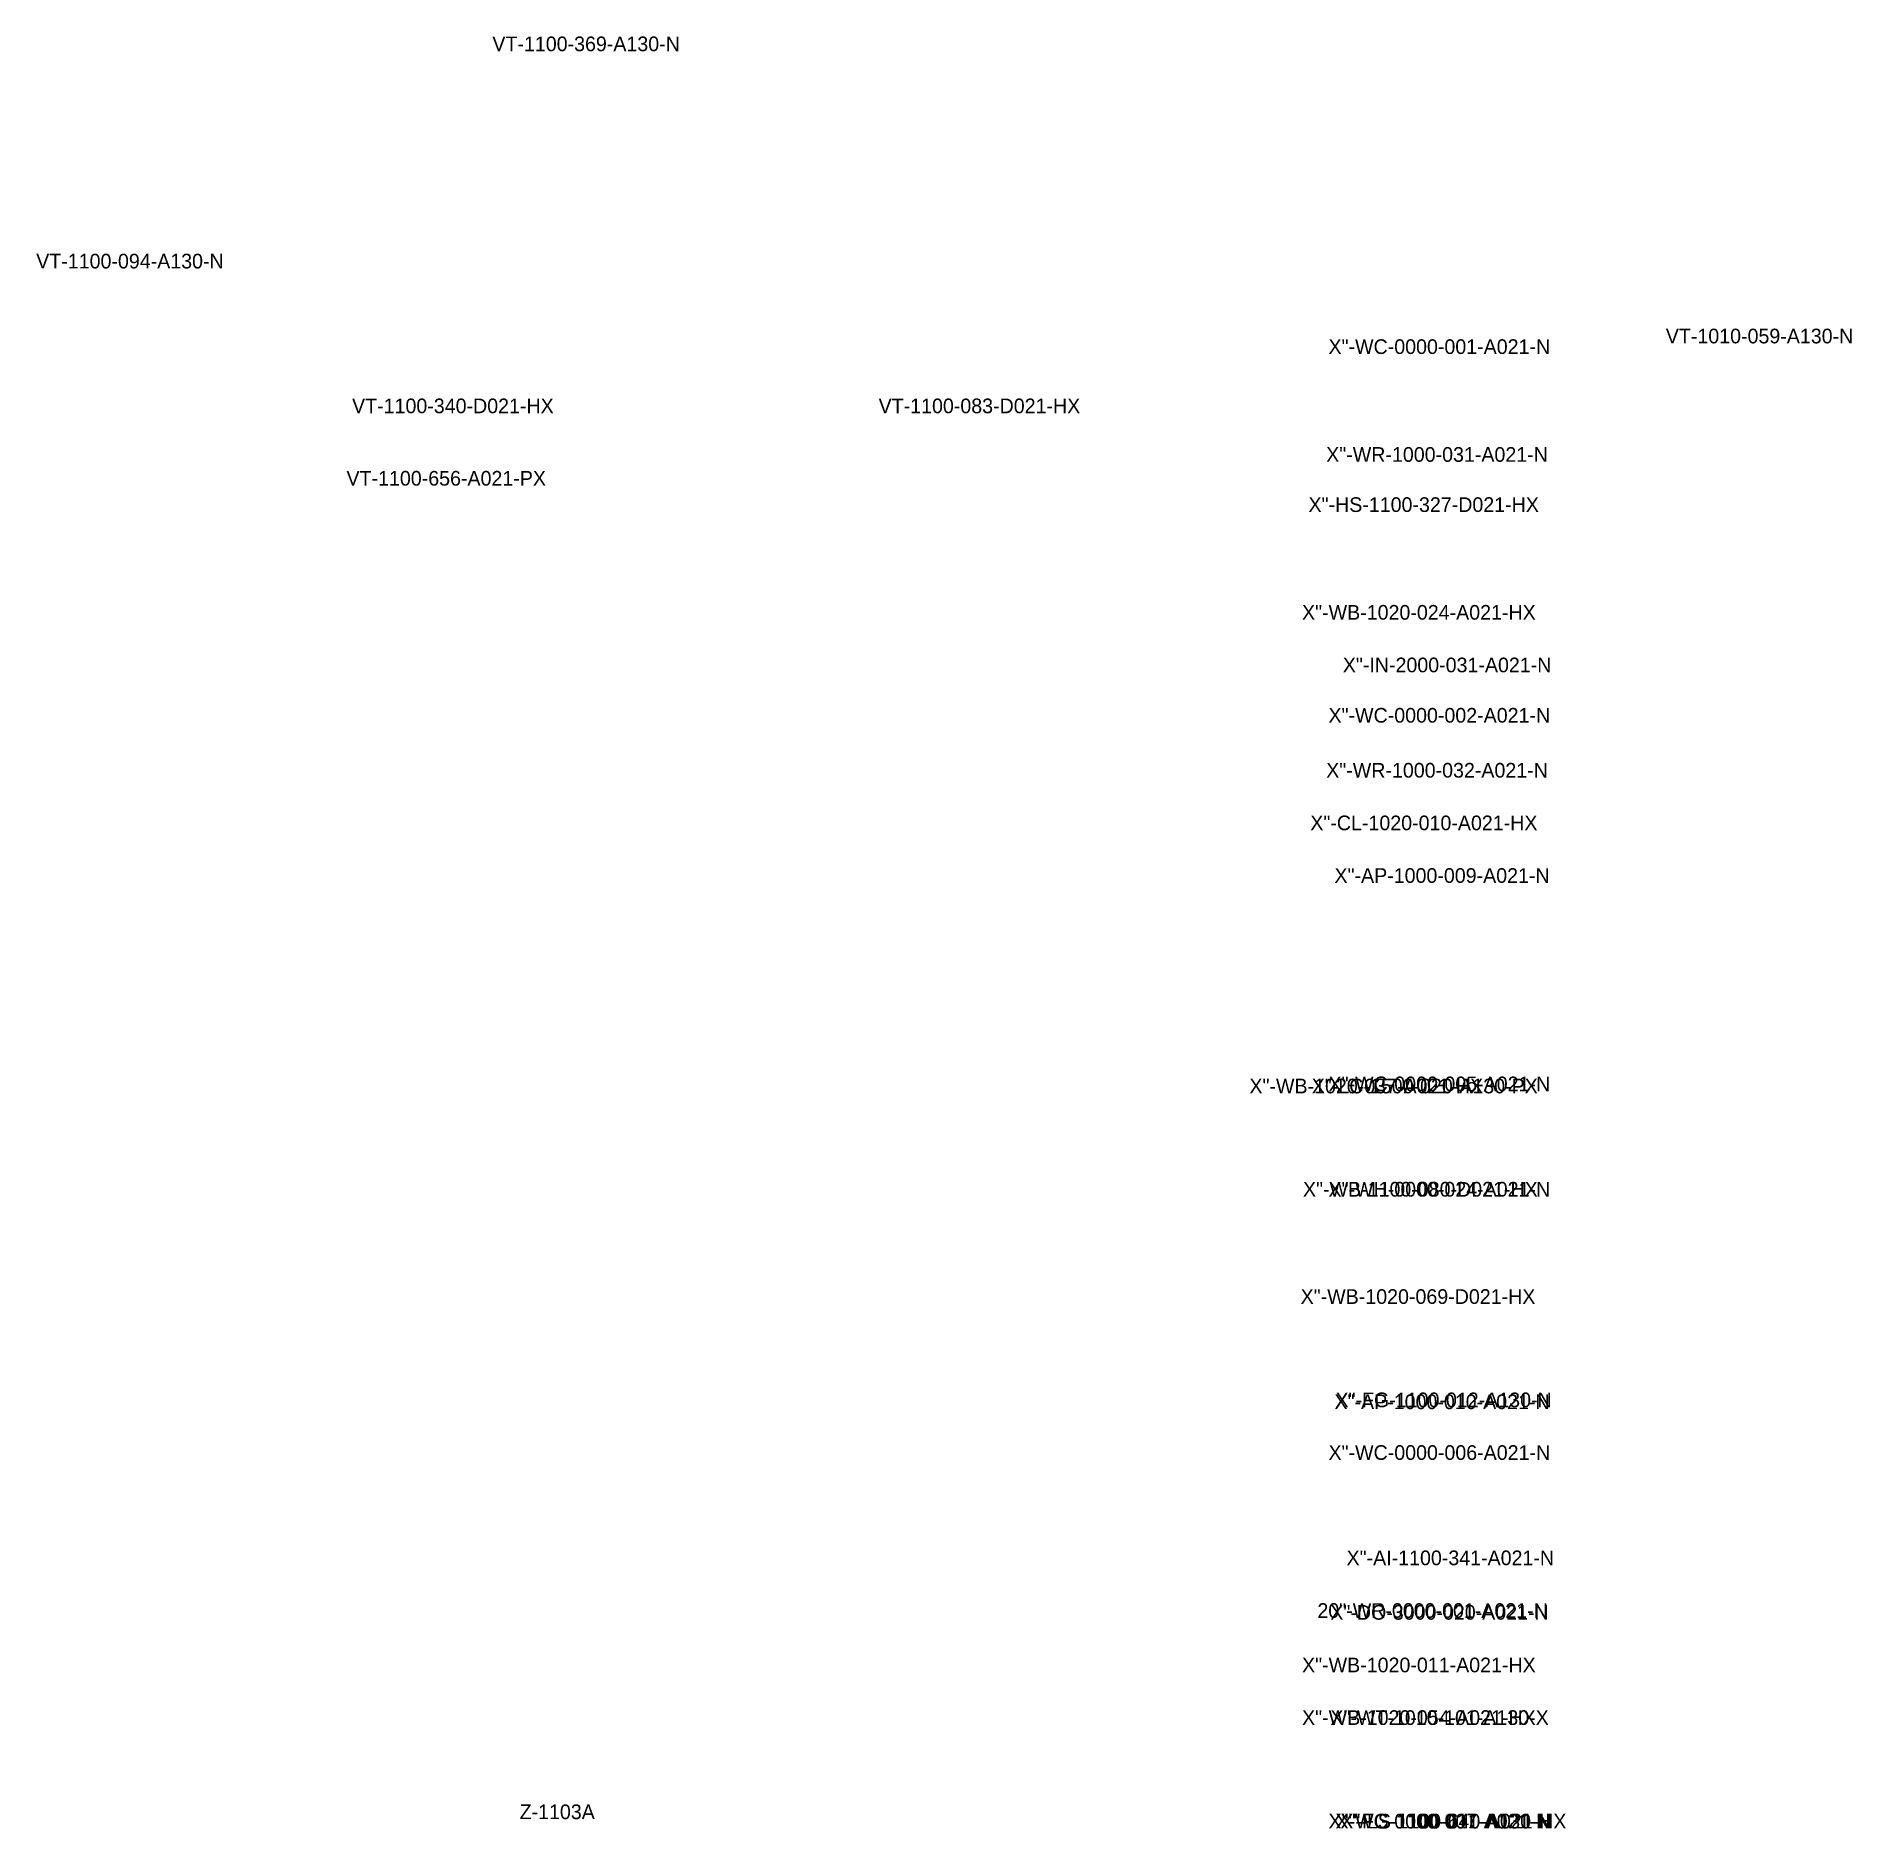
# Model space of a CAD drawing. Header units: metres. Extents: x 0 to 2536, y 0 to 1695.
# Drawn here: x 1763.6 to 2073.1, y 1358.4 to 1663.9 of the extents above; entities that cross this region are included whole.
import ezdxf

# ---------------------------------------------------------------- set-up
doc = ezdxf.new("R2010")
doc.units = ezdxf.units.M
doc.layers.add('REVIEW', color=1, linetype='Continuous')

msp = doc.modelspace()

# ---------------------------------------------------------------- texts
at = {"layer": 'REVIEW', "char_height": 2.5, "attachment_point": 1}
for s, insert in [('VT-1100-369-A130-N', (1841.32, 1663.84)), ('VT-1100-094-A130-N', (1763.55, 1626.81)), ('VT-1010-059-A130-N', (2041.38, 1614.04)), ('X"-WC-0000-001-A021-N', (1983.87, 1612.23)), ('VT-1100-340-D021-HX', (1817.4, 1602.13)), ('VT-1100-083-D021-HX', (1907.17, 1602.13)), ('X"-WR-1000-031-A021-N', (1983.48, 1593.85)), ('VT-1100-656-A021-PX', (1816.45, 1589.79)), ('X"-HS-1100-327-D021-HX', (1980.46, 1585.3)), ('X"-WB-1020-024-A021-HX', (1979.36, 1566.94)), ('X"-IN-2000-031-A021-N', (1986.31, 1557.97)), ('X"-WC-0000-002-A021-N', (1983.87, 1549.39)), ('X"-WR-1000-032-A021-N', (1983.48, 1540.02)), ('X"-CL-1020-010-A021-HX', (1980.77, 1531.05)), ('X"-AP-1000-009-A021-N', (1984.89, 1522.08)), ('X"-WB-1020-037-A021-HX', (1970.39, 1486.2)), ('X"-LC-1500-020-A130-PX', (1981.01, 1486.2)), ('X"-WC-0000-005-A021-N', (1983.87, 1486.56)), ('X"-WB-1100-080-D021-HX', (1979.52, 1468.6)), ('X"-WH-0000-024-A021-N', (1983.87, 1468.6)), ('X"-WB-1020-069-D021-HX', (1979.12, 1450.31)), ('X"-AP-1000-010-A021-N', (1984.89, 1432.37)), ('X"-FG-1100-012-A130-N', (1985.06, 1432.7)), ('X"-WC-0000-006-A021-N', (1983.87, 1423.72)), ('X"-AI-1100-341-A021-N', (1986.95, 1405.77)), ('20"-WR-0000-001-A021-N', (1981.98, 1396.79)), ('X"-DO-3000-020-A021-N', (1984.18, 1396.48)), ('X"-WB-1020-011-A021-HX', (1979.36, 1387.51)), ('X"-WB-1020-054-A021-HX', (1979.36, 1378.54)), ('X"-WT-1010-101-A130-X', (1984.19, 1378.54)), ('Z-1103A', (1845.96, 1362.48)), ('X"-WC-0000-007-A021-N', (1983.87, 1360.89)), ('X"-FG-1100-011-A130-N', (1985.06, 1360.89)), ('X"-LS-1100-640-A021-HX', (1985.89, 1360.89))]:
    msp.add_mtext(s, dxfattribs=dict(at, insert=insert))

doc.saveas('drawing.dxf')
